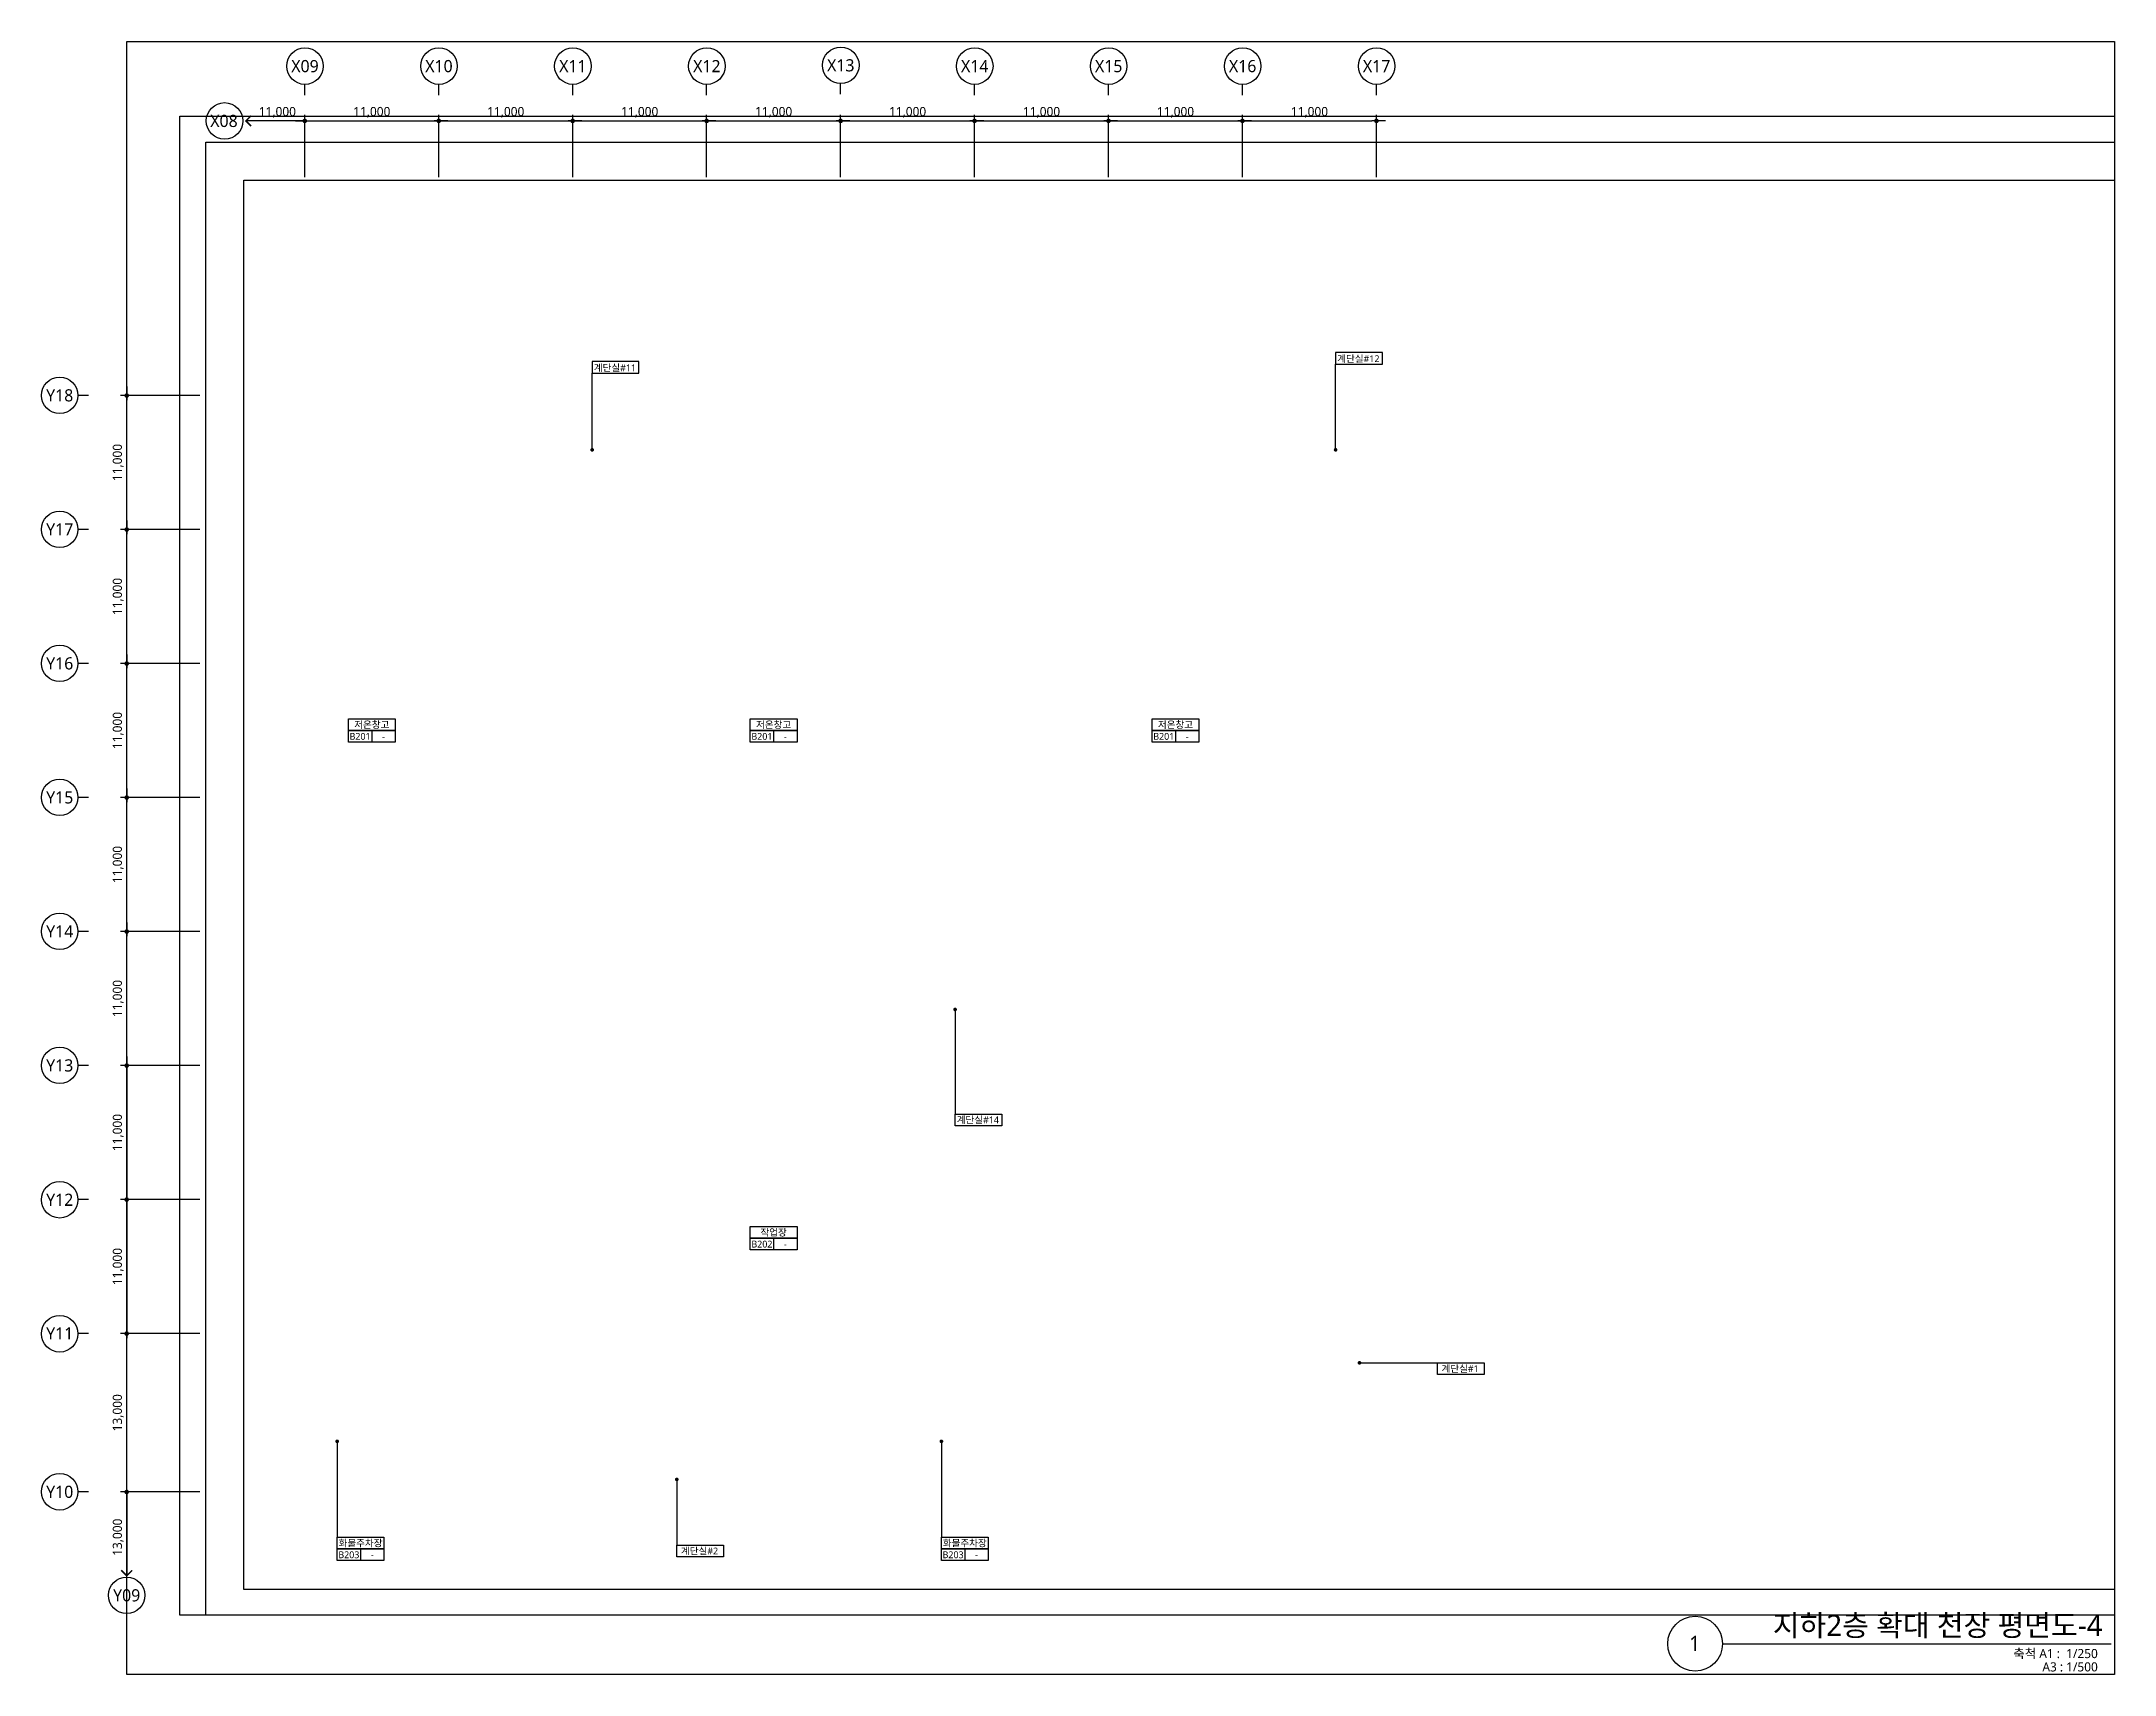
# Model space of a CAD drawing. Header units: millimetres. Extents: x 717452 to 1115512, y -611281 to 2012373.
# Drawn here: x 920452 to 1090690, y -200675 to -66627 of the extents above; entities that cross this region are included whole.
import ezdxf
from ezdxf.enums import TextEntityAlignment as Align

# ---------------------------------------------------------------- set-up
doc = ezdxf.new("R2010")
doc.units = ezdxf.units.MM
doc.header["$PDSIZE"] = -10
doc.layers.get('0').update_dxf_attribs({"linetype": 'CONTINUOUS'})
doc.layers.get('DEFPOINTS').update_dxf_attribs({"color": 146, "linetype": 'CONTINUOUS'})
for name, color, linetype, lineweight in [('A-AXIS-BUBL', 7, 'CONTINUOUS', 25), ('A-DIMS', 7, 'CONTINUOUS', 25), ('A-MKXS-LEAD', 7, 'CONTINUOUS', 25), ('A-MKXX-NAME', 3, 'CONTINUOUS', 25), ('A-MKXX-SYMB', 7, 'CONTINUOUS', 25), ('A-XXXX-SYMB', 7, 'CONTINUOUS', 25), ('A-XXXX-TXT1', 3, 'CONTINUOUS', 25), ('A-XXXX-TXT2', 3, 'CONTINUOUS', 25)]:
    doc.layers.add(name, color=color, linetype=linetype, lineweight=lineweight)
doc.styles.add('HY울릉도L', font='H2GTRE.TTF')
doc.styles.add('맑은 고딕', font='malgun.ttf')
doc.styles.add('맑은고딕', font='malgun.ttf')
doc.dimstyles.new('CDIM', dxfattribs={"dimtxt": 3, "dimasz": 1.5, "dimexe": 2, "dimexo": 1, "dimgap": 1, "dimtad": 1, "dimdec": 0, "dimrnd": 0.5, "dimzin": 0, "dimdsep": 32, "dimlunit": 6, "dimtxsty": 'HY울릉도L', "dimblk1": '_CIDOT', "dimblk2": '_CIDOT', "dimsah": 1, "dimcen": 5.5, "dimclrd": 2, "dimclre": 2, "dimclrt": 7, "dimadec": 0, "dimazin": 0, "dimtfac": 1, "dimtdec": 0, "dimtix": 1, "dimtmove": 2, "dimatfit": 1, "dimldrblk": '_CIDOT', "dimfxl": 1, "dimtolj": 1, "dimtzin": 0, "dimlwd": -1, "dimarcsym": 0})

msp = doc.modelspace()

# ---------------------------------------------------------------- texts
at = {"layer": 'A-MKXX-NAME', "style": '맑은고딕'}
for s, p in [('계단실#11', (967544, -93413)), ('계단실#12', (1028594, -92670)), ('저온창고', (947577, -122708)), ('저온창고', (980577, -122708)), ('저온창고', (1013577, -122708)), ('B201', (946617, -123668)), ('-', (948537, -123668)), ('B201', (979617, -123668)), ('-', (981537, -123668)), ('B201', (1012617, -123668)), ('-', (1014537, -123668)), ('계단실#14', (997344, -155147)), ('B202', (979617, -165344)), ('작업장', (980577, -164384)), ('-', (981537, -165344)), ('계단실#1', (1036951, -175568)), ('B203', (945696, -190846)), ('화물주차장', (946656, -189886)), ('계단실#2', (974494, -190535)), ('B203', (995315, -190846)), ('화물주차장', (996275, -189886)), ('-', (947616, -190846)), ('-', (997235, -190846))]:
    msp.add_text(s, height=560, dxfattribs=at).set_placement(p, align=Align.MIDDLE_CENTER)
at = {"layer": 'A-XXXX-TXT1', "style": '맑은 고딕'}
msp.add_text('지하2층 확대 천장 평면도-4', height=1750, dxfattribs=at).set_placement((1089706, -198033), align=Align.BOTTOM_RIGHT)
msp.add_text('1', height=1250, dxfattribs=at).set_placement((1056221, -198119), align=Align.MIDDLE)
for s, p in [('축척 A1 :  1/250', (1089317, -198577)), ('A3 : 1/500', (1089317, -199671))]:
    msp.add_text(s, height=750, dxfattribs=at).set_placement(p, align=Align.TOP_RIGHT)

# ---------------------------------------------------------------- blocks, each defined once
blk = doc.blocks.new('_CIDOT')
at = {"color": 0, "linetype": 'ByBlock'}
blk.add_line((2, 0), (-1, 0), dxfattribs=at)
at = {"color": 0, "linetype": 'ByBlock', "const_width": 0.5}
blk.add_lwpolyline([(-0.25, 0, 1), (0.25, 0, 1)], format="xyb", close=True, dxfattribs=at)
blk = doc.blocks.new('*D141')
at = {"layer": 'A-DIMS', "lineweight": -2, "transparency": 16777216}
for p, q in [((933452, -24188), (926952, -24188)), ((933452, -37188), (926952, -37188))]:
    blk.add_line(p, q, dxfattribs=at)
at = {"layer": 'A-DIMS', "transparency": 16777216}
blk.add_line((927452, -36813), (927452, -24563), dxfattribs=at)
at = {"layer": 'DEFPOINTS', "color": 0, "transparency": 16777216}
for p in [(927452, -24188), (933702, -24188), (933702, -37188)]:
    blk.add_point(p, dxfattribs=at)
at = {"layer": 'A-DIMS', "transparency": 16777216, "xscale": 375, "yscale": 375, "zscale": 375}
for p, rotation in [((927452, -24188), 90), ((927452, -37188), 270)]:
    blk.add_blockref('_CIDOT', p, dxfattribs=dict(at, rotation=rotation))
at = {"layer": 'A-DIMS', "color": 3, "transparency": 16777216, "insert": (926750, -30688), "char_height": 750, "attachment_point": 5, "rotation": 90, "style": '맑은고딕'}
blk.add_mtext('\\A1;13,000', dxfattribs=at)
blk = doc.blocks.new('*D142')
at = {"layer": 'A-DIMS', "lineweight": -2, "transparency": 16777216}
for p, q in [((933452, 30812), (926952, 30812)), ((933452, 19812), (926952, 19812))]:
    blk.add_line(p, q, dxfattribs=at)
at = {"layer": 'A-DIMS', "transparency": 16777216}
blk.add_line((927452, 20187), (927452, 30437), dxfattribs=at)
at = {"layer": 'DEFPOINTS', "color": 0, "transparency": 16777216}
for p in [(927452, 30812), (933702, 30812), (933702, 19812)]:
    blk.add_point(p, dxfattribs=at)
at = {"layer": 'A-DIMS', "transparency": 16777216, "xscale": 375, "yscale": 375, "zscale": 375}
for p, rotation in [((927452, 30812), 90), ((927452, 19812), 270)]:
    blk.add_blockref('_CIDOT', p, dxfattribs=dict(at, rotation=rotation))
at = {"layer": 'A-DIMS', "color": 3, "transparency": 16777216, "insert": (926750, 25312), "char_height": 750, "attachment_point": 5, "rotation": 90, "style": '맑은고딕'}
blk.add_mtext('\\A1;11,000', dxfattribs=at)
blk = doc.blocks.new('*D143')
at = {"layer": 'A-DIMS', "lineweight": -2, "transparency": 16777216}
for p, q in [((933452, 19812), (926952, 19812)), ((933452, 8812), (926952, 8812))]:
    blk.add_line(p, q, dxfattribs=at)
at = {"layer": 'A-DIMS', "transparency": 16777216}
blk.add_line((927452, 9187), (927452, 19437), dxfattribs=at)
at = {"layer": 'DEFPOINTS', "color": 0, "transparency": 16777216}
for p in [(927452, 19812), (933702, 19812), (933702, 8812)]:
    blk.add_point(p, dxfattribs=at)
at = {"layer": 'A-DIMS', "transparency": 16777216, "xscale": 375, "yscale": 375, "zscale": 375}
for p, rotation in [((927452, 19812), 90), ((927452, 8812), 270)]:
    blk.add_blockref('_CIDOT', p, dxfattribs=dict(at, rotation=rotation))
at = {"layer": 'A-DIMS', "color": 3, "transparency": 16777216, "insert": (926750, 14312), "char_height": 750, "attachment_point": 5, "rotation": 90, "style": '맑은고딕'}
blk.add_mtext('\\A1;11,000', dxfattribs=at)
blk = doc.blocks.new('*D144')
at = {"layer": 'A-DIMS', "lineweight": -2, "transparency": 16777216}
for p, q in [((933452, 8812), (926952, 8812)), ((933452, -2188), (926952, -2188))]:
    blk.add_line(p, q, dxfattribs=at)
at = {"layer": 'A-DIMS', "transparency": 16777216}
blk.add_line((927452, -1813), (927452, 8437), dxfattribs=at)
at = {"layer": 'DEFPOINTS', "color": 0, "transparency": 16777216}
for p in [(927452, 8812), (933702, 8812), (933702, -2188)]:
    blk.add_point(p, dxfattribs=at)
at = {"layer": 'A-DIMS', "transparency": 16777216, "xscale": 375, "yscale": 375, "zscale": 375}
for p, rotation in [((927452, 8812), 90), ((927452, -2188), 270)]:
    blk.add_blockref('_CIDOT', p, dxfattribs=dict(at, rotation=rotation))
at = {"layer": 'A-DIMS', "color": 3, "transparency": 16777216, "insert": (926750, 3312), "char_height": 750, "attachment_point": 5, "rotation": 90, "style": '맑은고딕'}
blk.add_mtext('\\A1;11,000', dxfattribs=at)
blk = doc.blocks.new('*D145')
at = {"layer": 'A-DIMS', "lineweight": -2, "transparency": 16777216}
for p, q in [((933452, -13188), (926952, -13188)), ((933452, -24188), (926952, -24188))]:
    blk.add_line(p, q, dxfattribs=at)
at = {"layer": 'A-DIMS', "transparency": 16777216}
blk.add_line((927452, -13563), (927452, -23813), dxfattribs=at)
at = {"layer": 'DEFPOINTS', "color": 0, "transparency": 16777216}
for p in [(933702, -13188), (927452, -24188), (933702, -24188)]:
    blk.add_point(p, dxfattribs=at)
at = {"layer": 'A-DIMS', "transparency": 16777216, "xscale": 375, "yscale": 375, "zscale": 375}
for p, rotation in [((927452, -13188), 90), ((927452, -24188), 270)]:
    blk.add_blockref('_CIDOT', p, dxfattribs=dict(at, rotation=rotation))
at = {"layer": 'A-DIMS', "color": 3, "transparency": 16777216, "insert": (926750, -18688), "char_height": 750, "attachment_point": 5, "rotation": 90, "style": '맑은고딕'}
blk.add_mtext('\\A1;11,000', dxfattribs=at)
blk = doc.blocks.new('*D146')
at = {"layer": 'A-DIMS', "lineweight": -2, "transparency": 16777216}
for p, q in [((933452, -2188), (926952, -2188)), ((933452, -13188), (926952, -13188))]:
    blk.add_line(p, q, dxfattribs=at)
at = {"layer": 'A-DIMS', "transparency": 16777216}
blk.add_line((927452, -2563), (927452, -12813), dxfattribs=at)
at = {"layer": 'DEFPOINTS', "color": 0, "transparency": 16777216}
for p in [(933702, -2188), (927452, -13188), (933702, -13188)]:
    blk.add_point(p, dxfattribs=at)
at = {"layer": 'A-DIMS', "transparency": 16777216, "xscale": 375, "yscale": 375, "zscale": 375}
for p, rotation in [((927452, -2188), 90), ((927452, -13188), 270)]:
    blk.add_blockref('_CIDOT', p, dxfattribs=dict(at, rotation=rotation))
at = {"layer": 'A-DIMS', "color": 3, "transparency": 16777216, "insert": (926750, -7688), "char_height": 750, "attachment_point": 5, "rotation": 90, "style": '맑은고딕'}
blk.add_mtext('\\A1;11,000', dxfattribs=at)
blk = doc.blocks.new('*D139')
at = {"layer": 'A-DIMS', "lineweight": -2, "transparency": 16777216}
for p, q in [((933452, 41812), (926952, 41812)), ((933452, 30812), (926952, 30812))]:
    blk.add_line(p, q, dxfattribs=at)
at = {"layer": 'A-DIMS', "transparency": 16777216}
blk.add_line((927452, 31187), (927452, 41437), dxfattribs=at)
at = {"layer": 'DEFPOINTS', "color": 0, "transparency": 16777216}
for p in [(927452, 41812), (933702, 41812), (933702, 30812)]:
    blk.add_point(p, dxfattribs=at)
at = {"layer": 'A-DIMS', "transparency": 16777216, "xscale": 375, "yscale": 375, "zscale": 375}
for p, rotation in [((927452, 41812), 90), ((927452, 30812), 270)]:
    blk.add_blockref('_CIDOT', p, dxfattribs=dict(at, rotation=rotation))
at = {"layer": 'A-DIMS', "color": 3, "transparency": 16777216, "insert": (926750, 36312), "char_height": 750, "attachment_point": 5, "rotation": 90, "style": '맑은고딕'}
blk.add_mtext('\\A1;11,000', dxfattribs=at)
blk = doc.blocks.new('*D140')
at = {"layer": 'A-DIMS', "lineweight": -2, "transparency": 16777216}
for p, q in [((933452, 52812), (926952, 52812)), ((933452, 41812), (926952, 41812))]:
    blk.add_line(p, q, dxfattribs=at)
at = {"layer": 'A-DIMS', "transparency": 16777216}
blk.add_line((927452, 42187), (927452, 52437), dxfattribs=at)
at = {"layer": 'DEFPOINTS', "color": 0, "transparency": 16777216}
for p in [(927452, 52812), (933702, 52812), (933702, 41812)]:
    blk.add_point(p, dxfattribs=at)
at = {"layer": 'A-DIMS', "transparency": 16777216, "xscale": 375, "yscale": 375, "zscale": 375}
for p, rotation in [((927452, 52812), 90), ((927452, 41812), 270)]:
    blk.add_blockref('_CIDOT', p, dxfattribs=dict(at, rotation=rotation))
at = {"layer": 'A-DIMS', "color": 3, "transparency": 16777216, "insert": (926750, 47312), "char_height": 750, "attachment_point": 5, "rotation": 90, "style": '맑은고딕'}
blk.add_mtext('\\A1;11,000', dxfattribs=at)
blk = doc.blocks.new('*D159')
at = {"layer": 'A-DIMS', "lineweight": -2, "transparency": 16777216}
for p, q in [((1019077, 70737), (1019077, 75853)), ((1030077, 70737), (1030077, 75853))]:
    blk.add_line(p, q, dxfattribs=at)
at = {"layer": 'A-DIMS', "transparency": 16777216}
blk.add_line((1019452, 75353), (1029702, 75353), dxfattribs=at)
at = {"layer": 'DEFPOINTS', "color": 0, "transparency": 16777216}
for p in [(1030077, 75353), (1019077, 70487), (1030077, 70487)]:
    blk.add_point(p, dxfattribs=at)
at = {"layer": 'A-DIMS', "transparency": 16777216, "xscale": 375, "yscale": 375, "zscale": 375, "rotation": 180}
blk.add_blockref('_CIDOT', (1019077, 75353), dxfattribs=at)
at = {"layer": 'A-DIMS', "transparency": 16777216, "xscale": 375, "yscale": 375, "zscale": 375}
blk.add_blockref('_CIDOT', (1030077, 75353), dxfattribs=at)
at = {"layer": 'A-DIMS', "color": 3, "transparency": 16777216, "insert": (1024577, 76055), "char_height": 750, "attachment_point": 5, "style": '맑은고딕'}
blk.add_mtext('\\A1;11,000', dxfattribs=at)
blk = doc.blocks.new('*D160')
at = {"layer": 'A-DIMS', "lineweight": -2, "transparency": 16777216}
for p, q in [((1008077, 70737), (1008077, 75853)), ((1019077, 70737), (1019077, 75853))]:
    blk.add_line(p, q, dxfattribs=at)
at = {"layer": 'A-DIMS', "transparency": 16777216}
blk.add_line((1008452, 75353), (1018702, 75353), dxfattribs=at)
at = {"layer": 'DEFPOINTS', "color": 0, "transparency": 16777216}
for p in [(1019077, 75353), (1008077, 70487), (1019077, 70487)]:
    blk.add_point(p, dxfattribs=at)
at = {"layer": 'A-DIMS', "transparency": 16777216, "xscale": 375, "yscale": 375, "zscale": 375, "rotation": 180}
blk.add_blockref('_CIDOT', (1008077, 75353), dxfattribs=at)
at = {"layer": 'A-DIMS', "transparency": 16777216, "xscale": 375, "yscale": 375, "zscale": 375}
blk.add_blockref('_CIDOT', (1019077, 75353), dxfattribs=at)
at = {"layer": 'A-DIMS', "color": 3, "transparency": 16777216, "insert": (1013577, 76055), "char_height": 750, "attachment_point": 5, "style": '맑은고딕'}
blk.add_mtext('\\A1;11,000', dxfattribs=at)
blk = doc.blocks.new('*D161')
at = {"layer": 'A-DIMS', "lineweight": -2, "transparency": 16777216}
for p, q in [((997077, 70737), (997077, 75853)), ((1008077, 70737), (1008077, 75853))]:
    blk.add_line(p, q, dxfattribs=at)
at = {"layer": 'A-DIMS', "transparency": 16777216}
blk.add_line((997452, 75353), (1007702, 75353), dxfattribs=at)
at = {"layer": 'DEFPOINTS', "color": 0, "transparency": 16777216}
for p in [(1008077, 75353), (997077, 70487), (1008077, 70487)]:
    blk.add_point(p, dxfattribs=at)
at = {"layer": 'A-DIMS', "transparency": 16777216, "xscale": 375, "yscale": 375, "zscale": 375, "rotation": 180}
blk.add_blockref('_CIDOT', (997077, 75353), dxfattribs=at)
at = {"layer": 'A-DIMS', "transparency": 16777216, "xscale": 375, "yscale": 375, "zscale": 375}
blk.add_blockref('_CIDOT', (1008077, 75353), dxfattribs=at)
at = {"layer": 'A-DIMS', "color": 3, "transparency": 16777216, "insert": (1002577, 76055), "char_height": 750, "attachment_point": 5, "style": '맑은고딕'}
blk.add_mtext('\\A1;11,000', dxfattribs=at)
blk = doc.blocks.new('*D162')
at = {"layer": 'A-DIMS', "lineweight": -2, "transparency": 16777216}
for p, q in [((986077, 70737), (986077, 75853)), ((997077, 70737), (997077, 75853))]:
    blk.add_line(p, q, dxfattribs=at)
at = {"layer": 'A-DIMS', "transparency": 16777216}
blk.add_line((986452, 75353), (996702, 75353), dxfattribs=at)
at = {"layer": 'DEFPOINTS', "color": 0, "transparency": 16777216}
for p in [(997077, 75353), (986077, 70487), (997077, 70487)]:
    blk.add_point(p, dxfattribs=at)
at = {"layer": 'A-DIMS', "transparency": 16777216, "xscale": 375, "yscale": 375, "zscale": 375, "rotation": 180}
blk.add_blockref('_CIDOT', (986077, 75353), dxfattribs=at)
at = {"layer": 'A-DIMS', "transparency": 16777216, "xscale": 375, "yscale": 375, "zscale": 375}
blk.add_blockref('_CIDOT', (997077, 75353), dxfattribs=at)
at = {"layer": 'A-DIMS', "color": 3, "transparency": 16777216, "insert": (991577, 76055), "char_height": 750, "attachment_point": 5, "style": '맑은고딕'}
blk.add_mtext('\\A1;11,000', dxfattribs=at)
blk = doc.blocks.new('*D155')
at = {"layer": 'A-DIMS', "lineweight": -2, "transparency": 16777216}
for p, q in [((975077, 70737), (975077, 75853)), ((986077, 70737), (986077, 75853))]:
    blk.add_line(p, q, dxfattribs=at)
at = {"layer": 'A-DIMS', "transparency": 16777216}
blk.add_line((975452, 75353), (985702, 75353), dxfattribs=at)
at = {"layer": 'DEFPOINTS', "color": 0, "transparency": 16777216}
for p in [(986077, 75353), (975077, 70487), (986077, 70487)]:
    blk.add_point(p, dxfattribs=at)
at = {"layer": 'A-DIMS', "transparency": 16777216, "xscale": 375, "yscale": 375, "zscale": 375, "rotation": 180}
blk.add_blockref('_CIDOT', (975077, 75353), dxfattribs=at)
at = {"layer": 'A-DIMS', "transparency": 16777216, "xscale": 375, "yscale": 375, "zscale": 375}
blk.add_blockref('_CIDOT', (986077, 75353), dxfattribs=at)
at = {"layer": 'A-DIMS', "color": 3, "transparency": 16777216, "insert": (980577, 76055), "char_height": 750, "attachment_point": 5, "style": '맑은고딕'}
blk.add_mtext('\\A1;11,000', dxfattribs=at)
blk = doc.blocks.new('*D156')
at = {"layer": 'A-DIMS', "lineweight": -2, "transparency": 16777216}
for p, q in [((964077, 70737), (964077, 75853)), ((975077, 70737), (975077, 75853))]:
    blk.add_line(p, q, dxfattribs=at)
at = {"layer": 'A-DIMS', "transparency": 16777216}
blk.add_line((964452, 75353), (974702, 75353), dxfattribs=at)
at = {"layer": 'DEFPOINTS', "color": 0, "transparency": 16777216}
for p in [(975077, 75353), (964077, 70487), (975077, 70487)]:
    blk.add_point(p, dxfattribs=at)
at = {"layer": 'A-DIMS', "transparency": 16777216, "xscale": 375, "yscale": 375, "zscale": 375, "rotation": 180}
blk.add_blockref('_CIDOT', (964077, 75353), dxfattribs=at)
at = {"layer": 'A-DIMS', "transparency": 16777216, "xscale": 375, "yscale": 375, "zscale": 375}
blk.add_blockref('_CIDOT', (975077, 75353), dxfattribs=at)
at = {"layer": 'A-DIMS', "color": 3, "transparency": 16777216, "insert": (969577, 76055), "char_height": 750, "attachment_point": 5, "style": '맑은고딕'}
blk.add_mtext('\\A1;11,000', dxfattribs=at)
blk = doc.blocks.new('*D157')
at = {"layer": 'A-DIMS', "lineweight": -2, "transparency": 16777216}
for p, q in [((953077, 70737), (953077, 75853)), ((964077, 70737), (964077, 75853))]:
    blk.add_line(p, q, dxfattribs=at)
at = {"layer": 'A-DIMS', "transparency": 16777216}
blk.add_line((953452, 75353), (963702, 75353), dxfattribs=at)
at = {"layer": 'DEFPOINTS', "color": 0, "transparency": 16777216}
for p in [(964077, 75353), (953077, 70487), (964077, 70487)]:
    blk.add_point(p, dxfattribs=at)
at = {"layer": 'A-DIMS', "transparency": 16777216, "xscale": 375, "yscale": 375, "zscale": 375, "rotation": 180}
blk.add_blockref('_CIDOT', (953077, 75353), dxfattribs=at)
at = {"layer": 'A-DIMS', "transparency": 16777216, "xscale": 375, "yscale": 375, "zscale": 375}
blk.add_blockref('_CIDOT', (964077, 75353), dxfattribs=at)
at = {"layer": 'A-DIMS', "color": 3, "transparency": 16777216, "insert": (958577, 76055), "char_height": 750, "attachment_point": 5, "style": '맑은고딕'}
blk.add_mtext('\\A1;11,000', dxfattribs=at)
blk = doc.blocks.new('*D158')
at = {"layer": 'A-DIMS', "lineweight": -2, "transparency": 16777216}
for p, q in [((942077, 70737), (942077, 75853)), ((953077, 70737), (953077, 75853))]:
    blk.add_line(p, q, dxfattribs=at)
at = {"layer": 'A-DIMS', "transparency": 16777216}
blk.add_line((942452, 75353), (952702, 75353), dxfattribs=at)
at = {"layer": 'DEFPOINTS', "color": 0, "transparency": 16777216}
for p in [(953077, 75353), (942077, 70487), (953077, 70487)]:
    blk.add_point(p, dxfattribs=at)
at = {"layer": 'A-DIMS', "transparency": 16777216, "xscale": 375, "yscale": 375, "zscale": 375, "rotation": 180}
blk.add_blockref('_CIDOT', (942077, 75353), dxfattribs=at)
at = {"layer": 'A-DIMS', "transparency": 16777216, "xscale": 375, "yscale": 375, "zscale": 375}
blk.add_blockref('_CIDOT', (953077, 75353), dxfattribs=at)
at = {"layer": 'A-DIMS', "color": 3, "transparency": 16777216, "insert": (947577, 76055), "char_height": 750, "attachment_point": 5, "style": '맑은고딕'}
blk.add_mtext('\\A1;11,000', dxfattribs=at)
blk = doc.blocks.new('Dim250-4')
at = {"const_width": 125}
for points in [[(27518, 135181.2), (27091.1, 134754.3), (27518, 134327.4)], [(16859.5, 15779.3), (17301.4, 15337.4), (17743.4, 15779.3)]]:
    blk.add_lwpolyline(points, dxfattribs=at)
at = {"layer": 'A-AXIS-BUBL', "ltscale": 0.2}
for p, q in [((31926.4, 136879.3), (31926.4, 137754.4)), ((42926.4, 136879.3), (42926.4, 137754.4)), ((42926.4, 136879.3), (42926.4, 137754.4)), ((53926.4, 136879.3), (53926.4, 137754.4)), ((64926.4, 136879.3), (64926.4, 137754.4)), ((75926.4, 136945.4), (75926.4, 137820.5)), ((86925.6, 136879.3), (86925.6, 137754.4)), ((97926.4, 136879.3), (97926.4, 137754.4)), ((108926.4, 136879.3), (108926.4, 137754.4)), ((119926.4, 136879.3), (119926.4, 137754.4)), ((14176.4, 112213.1), (13301.3, 112213.1)), ((14176.4, 101213.1), (13301.3, 101213.1)), ((14176.4, 90213.1), (13301.3, 90213.1)), ((14176.4, 79213.1), (13301.3, 79213.1)), ((14176.4, 68213.1), (13301.3, 68213.1)), ((14176.4, 57213.1), (13301.3, 57213.1)), ((14176.4, 46213.1), (13301.3, 46213.1)), ((14176.4, 35213.1), (13301.3, 35213.1)), ((14176.4, 22213.1), (13301.3, 22213.1))]:
    blk.add_line(p, q, dxfattribs=at)
for centre in [(31941.1, 139254.3), (42941.1, 139254.3), (42941.1, 139254.3), (53941.1, 139254.3), (64941.1, 139254.3), (75941.1, 139320.4), (86940.3, 139254.3), (97941.1, 139254.3), (108941.1, 139254.3), (119941.1, 139254.3), (11801.4, 112227.8), (11801.4, 101227.8), (11801.4, 90227.8), (11801.4, 79227.8), (11801.4, 68227.8), (11801.4, 57227.8), (11801.4, 46198.4), (11801.4, 35198.4), (11801.4, 22227.8), (17301.4, 13729.1)]:
    blk.add_circle(centre, 1500, dxfattribs=at)
at = {"layer": 'A-DIMS'}
for p, q in [((31926.4, 134754.3), (27091.1, 134754.3)), ((17301.4, 22213.1), (17301.4, 15337.4))]:
    blk.add_line(p, q, dxfattribs=at)
at = {"layer": 'A-XXXX-SYMB'}
blk.add_circle((25336.9, 134754.3), 1500, dxfattribs=at)
at = {"layer": 'A-DIMS', "color": 3, "insert": (29672.4, 135456.7), "char_height": 750, "attachment_point": 5, "style": '맑은고딕'}
blk.add_mtext('\\A1;11,000', dxfattribs=at)
at = {"layer": 'A-DIMS', "color": 3, "insert": (16601, 18496.9), "char_height": 750, "attachment_point": 5, "rotation": 90, "style": '맑은고딕'}
blk.add_mtext('\\A1;13,000', dxfattribs=at)
at = {"layer": 'A-XXXX-TXT2', "ltscale": 0.2, "style": '맑은고딕'}
for s, p in [('X09', (31941.1, 139254.3)), ('X10', (42941.1, 139254.3)), ('X11', (53941.1, 139254.3)), ('X12', (64941.1, 139254.3)), ('X13', (75941.1, 139320.4)), ('X14', (86940.3, 139254.3)), ('X15', (97941.1, 139254.3)), ('X16', (108941.1, 139254.3)), ('X17', (119941.1, 139254.3)), ('X08', (25288.7, 134754.3)), ('Y18', (11801.4, 112227.8)), ('Y17', (11801.4, 101227.8)), ('Y16', (11801.4, 90227.8)), ('Y15', (11801.4, 79227.8)), ('Y14', (11801.4, 68227.8)), ('Y13', (11801.4, 57227.8)), ('Y12', (11801.4, 46199.1)), ('Y11', (11801.4, 35227.8)), ('Y10', (11801.4, 22227.8)), ('Y09', (17301.4, 13729.7))]:
    blk.add_text(s, height=1000, dxfattribs=at).set_placement(p, align=Align.MIDDLE_CENTER)
at = {"layer": 'A-DIMS'}
for p1, p2, distance, picture, middle in [((31926.4, 129888.1), (42926.4, 129888.1), 4866.2, '*D158', (37426.4, 135456.7)), ((42926.4, 129888.1), (53926.4, 129888.1), 4866.2, '*D157', (48426.4, 135456.7)), ((53926.4, 129888.1), (64926.4, 129888.1), 4866.2, '*D156', (59426.4, 135456.7)), ((64926.4, 129888.1), (75926.4, 129888.1), 4866.2, '*D155', (70426.4, 135456.7)), ((75926.4, 129888.1), (86926.4, 129888.1), 4866.2, '*D162', (81426.4, 135456.7)), ((86926.4, 129888.1), (97926.4, 129888.1), 4866.2, '*D161', (92426.4, 135456.7)), ((97926.4, 129888.1), (108926.4, 129888.1), 4866.2, '*D160', (103426.4, 135456.7)), ((108926.4, 129888.1), (119926.4, 129888.1), 4866.2, '*D159', (114426.4, 135456.7)), ((23551.4, 101213.1), (23551.4, 112213.1), 6250, '*D140', (16599, 106713.1)), ((23551.4, 90213.1), (23551.4, 101213.1), 6250, '*D139', (16599, 95713.1)), ((23551.4, 79213.1), (23551.4, 90213.1), 6250, '*D142', (16599, 84713.1)), ((23551.4, 68213.1), (23551.4, 79213.1), 6250, '*D143', (16599, 73713.1)), ((23551.4, 57213.1), (23551.4, 68213.1), 6250, '*D144', (16599, 62713.1)), ((23551.4, 57213.1), (23551.4, 46213.1), -6250, '*D146', (16599, 51713.1)), ((23551.4, 46213.1), (23551.4, 35213.1), -6250, '*D145', (16599, 40713.1)), ((23551.4, 22213.1), (23551.4, 35213.1), 6250, '*D141', (16599, 28713.1))]:
    dim = blk.add_aligned_dim(p1=p1, p2=p2, distance=distance, dimstyle='CDIM', override={"dimscale": 250, "dimtxsty": '맑은고딕', "dimclrd": 256, "dimclre": 256, "dimclrt": 3}, dxfattribs=at)
    dim.commit()
    dim.dimension.update_dxf_attribs({"geometry": picture, "text_midpoint": middle, "insert": (-910150.9, 59401.6)})

# ---------------------------------------------------------------- linework, layer by layer
at = {"layer": 'A-MKXS-LEAD'}
for p, q in [((1026727, -100147), (1026727, -93113)), ((965677, -100147), (965677, -93856)), ((995477, -146083), (995477, -154667)), ((1028685, -175088), (1035084, -175088)), ((944736, -181535), (944736, -189406)), ((994355, -181535), (994355, -189406)), ((972627, -184659), (972627, -190055))]:
    msp.add_line(p, q, dxfattribs=at)
at = {"layer": 'A-MKXS-LEAD', "const_width": 150}
for points in [[(965752, -100147, -1), (965602, -100147, -1)], [(1026802, -100147, -1), (1026652, -100147, -1)], [(995552, -146083, 1), (995402, -146083, 1)], [(1028685, -175013, 1), (1028685, -175163, 1)], [(944736, -181460, 1), (944736, -181610, 1)], [(994355, -181460, 1), (994355, -181610, 1)], [(972702, -184659, 1), (972552, -184659, 1)]]:
    msp.add_lwpolyline(points, format="xyb", close=True, dxfattribs=at)
at = {"layer": 'A-MKXX-SYMB'}
for p, q in [((947577, -123188), (947577, -124148)), ((980577, -123188), (980577, -124148)), ((1013577, -123188), (1013577, -124148)), ((980577, -164864), (980577, -165824)), ((946656, -190366), (946656, -191326)), ((996275, -190366), (996275, -191326))]:
    msp.add_line(p, q, dxfattribs=at)
for points in [[(969517, -92896), (965677, -92896), (965677, -93856), (969517, -93856)], [(1030567, -92153), (1026727, -92153), (1026727, -93113), (1030567, -93113)], [(949497, -123188), (945657, -123188), (945657, -122228), (949497, -122228)], [(982497, -123188), (978657, -123188), (978657, -122228), (982497, -122228)], [(1015497, -123188), (1011657, -123188), (1011657, -122228), (1015497, -122228)], [(949497, -124148), (945657, -124148), (945657, -123188), (949497, -123188)], [(982497, -124148), (978657, -124148), (978657, -123188), (982497, -123188)], [(1015497, -124148), (1011657, -124148), (1011657, -123188), (1015497, -123188)], [(999317, -155627), (995477, -155627), (995477, -154667), (999317, -154667)], [(982497, -164864), (978657, -164864), (978657, -163904), (982497, -163904)], [(982497, -165824), (978657, -165824), (978657, -164864), (982497, -164864)], [(1038924, -176048), (1035084, -176048), (1035084, -175088), (1038924, -175088)], [(948576, -190366), (944736, -190366), (944736, -189406), (948576, -189406)], [(948576, -191326), (944736, -191326), (944736, -190366), (948576, -190366)], [(976467, -191015), (972627, -191015), (972627, -190055), (976467, -190055)], [(998195, -190366), (994355, -190366), (994355, -189406), (998195, -189406)], [(998195, -191326), (994355, -191326), (994355, -190366), (998195, -190366)]]:
    msp.add_lwpolyline(points, close=True, dxfattribs=at)
at = {"layer": 'A-XXXX-SYMB'}
msp.add_line((1058500, -198146), (1090421, -198146), dxfattribs=at)
msp.add_circle((1056250, -198146), 2250, dxfattribs=at)
at = {"layer": 'DEFPOINTS'}
for points in [[(927452, -66627), (1090690, -66627), (1090690, -200675), (927452, -200675)], [(931827, -72763), (1090690, -72763), (1090690, -195813), (931827, -195813)], [(933952, -74888), (1090690, -74888), (1090690, -195813), (933952, -195813)], [(937077, -78013), (1090690, -78013), (1090690, -193688), (937077, -193688)]]:
    msp.add_lwpolyline(points, close=True, dxfattribs=at)

# ---------------------------------------------------------------- block references
at = {"layer": 'A-DIMS'}
msp.add_blockref('Dim250-4', (910151, -207902), dxfattribs=at)

msp.set_redraw_order([(e.dxf.handle, doc.entitydb.next_handle()) for e in msp.query("TEXT MTEXT ATTDEF DIMENSION ARC_DIMENSION")])  # texts and dimensions are drawn at this point

doc.saveas('drawing.dxf')
